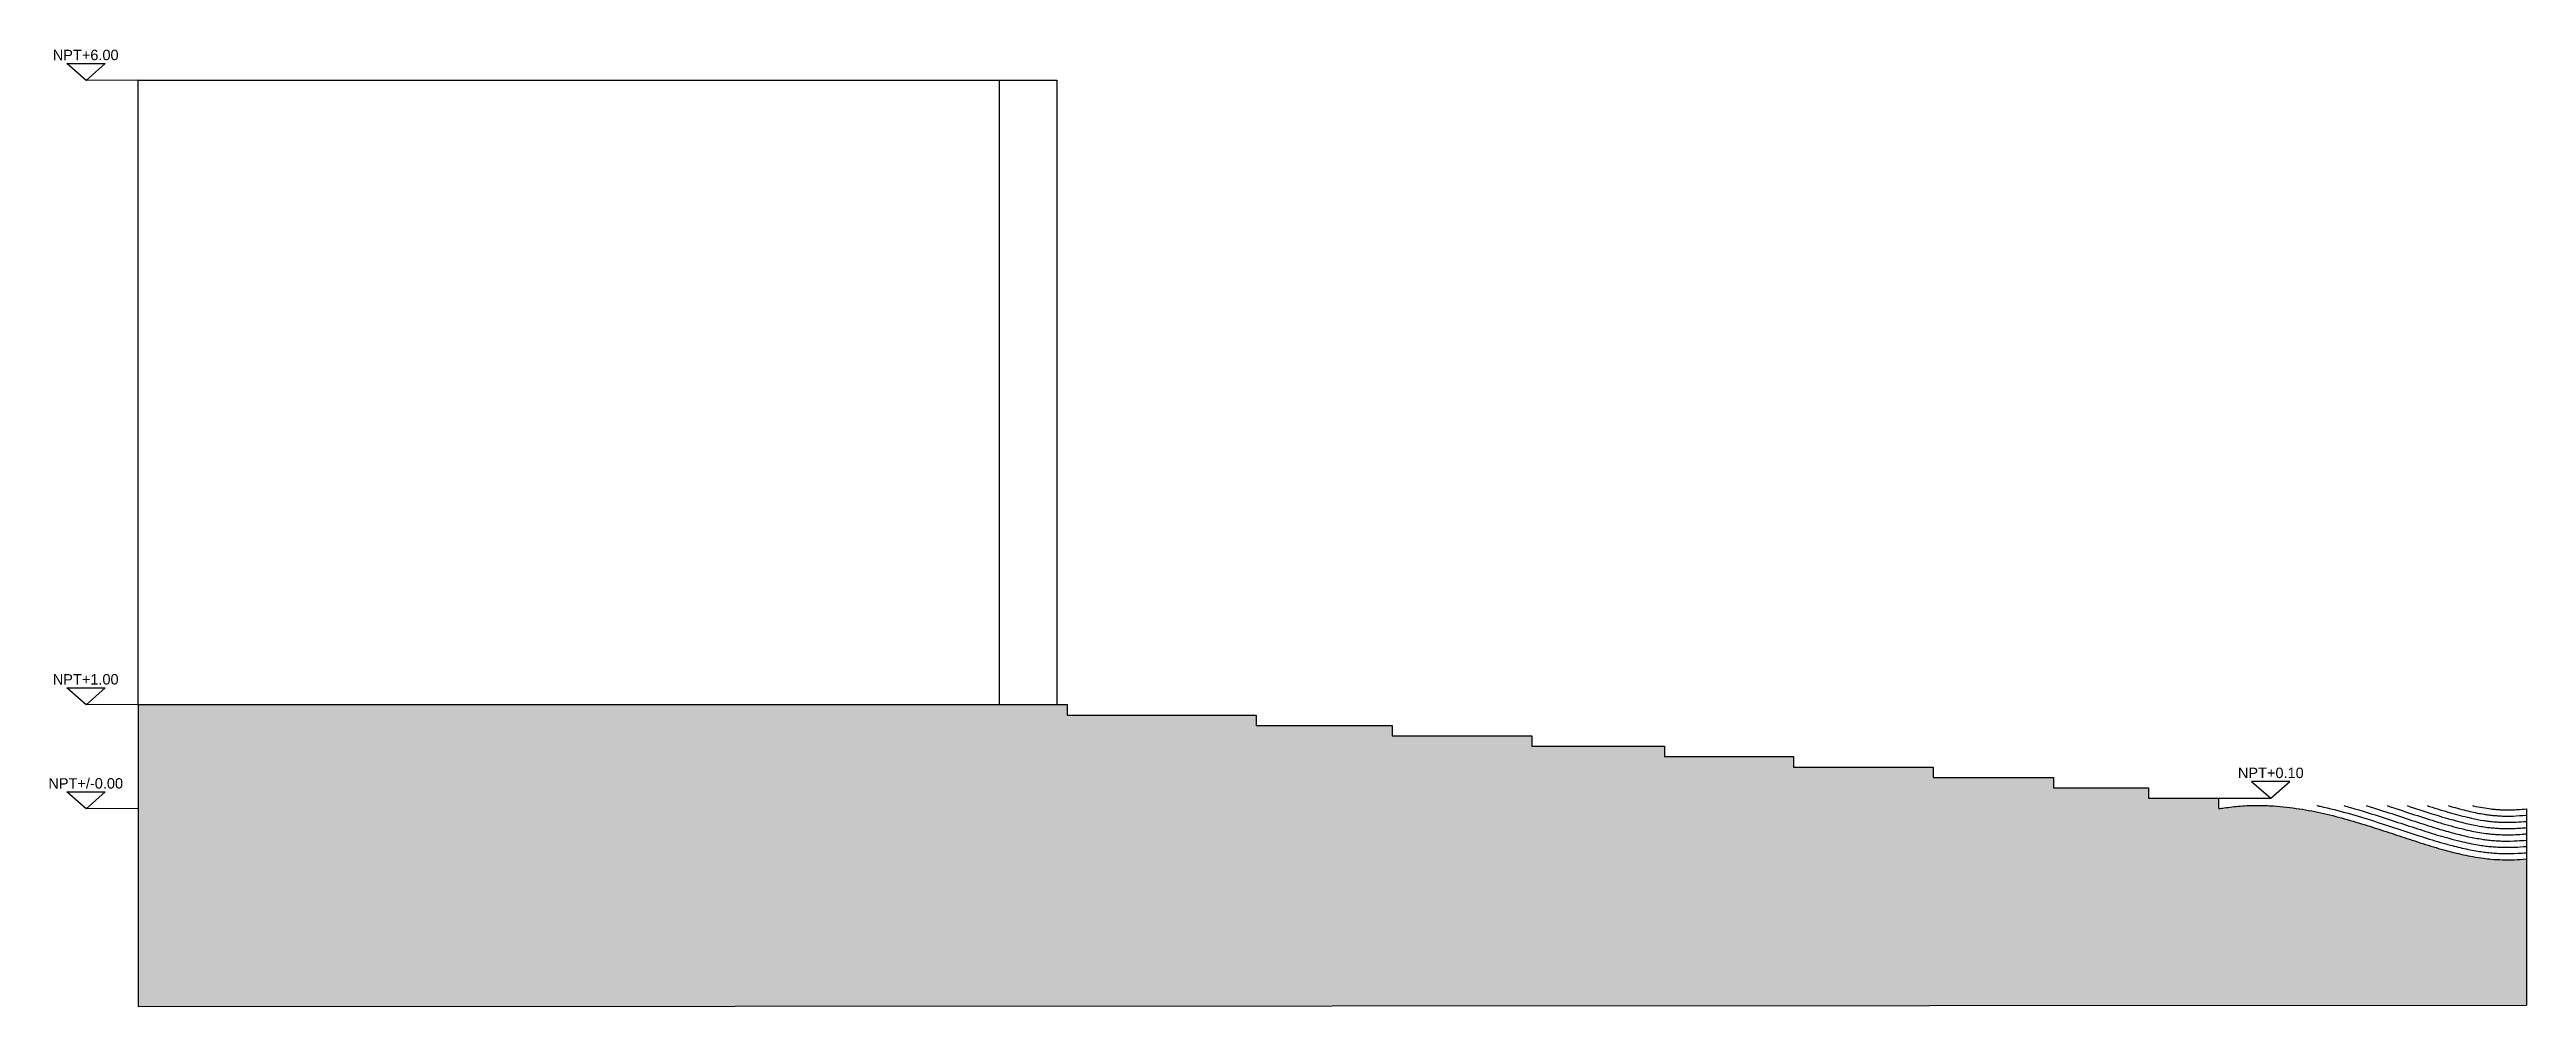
# Model space of a CAD drawing. Header units: centimetres. Extents: x 979 to 9691, y 560 to 2724.
# Drawn here: x 4184 to 6565, y 566 to 1486 of the extents above; entities that cross this region are included whole.
import ezdxf
from ezdxf.enums import TextEntityAlignment as Align

# ---------------------------------------------------------------- set-up
doc = ezdxf.new("R2010")
doc.units = ezdxf.units.CM
for name, color, linetype in [('A-ANNO-SYMB', 3, 'Continuous'), ('A-ANNO-TEXT', 3, 'Continuous'), ('acqua', 140, 'Continuous'), ('MURO', 1, 'Continuous')]:
    doc.layers.add(name, color=color, linetype=linetype)
doc.styles.add('ARIAL', font='arial.ttf')

msp = doc.modelspace()

# ---------------------------------------------------------------- texts
at = {"layer": 'A-ANNO-TEXT', "style": 'ARIAL'}
for s, p in [('NPT+6.00', (4218.5, 1475.7)), ('NPT+1.00', (4218.5, 875.7)), ('NPT+/-0.00', (4218.5, 775.7))]:
    msp.add_text(s, height=10, rotation=0.065, dxfattribs=at).set_placement(p, align=Align.CENTER)
msp.add_text('NPT+0.10', height=10, dxfattribs=at).set_placement((6318.9, 785.8), align=Align.CENTER)

# ---------------------------------------------------------------- hatches: boundary and pattern name
h = msp.add_hatch()
h.set_pattern_fill('AR-SAND', color=256)
edge = h.paths.add_edge_path()
edge.add_spline(control_points=[(6564.6, 708.1), (6560.6, 707.7), (6556.8, 707.5), (6545.4, 707.1), (6538, 707.3), (6528.4, 708.1), (6525.9, 708.4), (6520, 709.1), (6516.5, 709.7), (6507.1, 711.4), (6501, 712.7), (6488.4, 715.9), (6481.9, 717.7), (6468.6, 721.7), (6461.7, 723.9), (6448.2, 728.3), (6441.6, 730.5), (6428.1, 734.9), (6421.1, 737.2), (6407, 741.7), (6399.8, 743.8), (6385.1, 748), (6377.6, 750), (6362.2, 753.5), (6354.3, 755), (6338.2, 757.5), (6329.9, 758.5), (6316.4, 759.4), (6311.3, 759.5), (6303.4, 759.5), (6300.6, 759.5), (6295.1, 759.3), (6292.3, 759.1), (6286.9, 758.7), (6284.3, 758.4), (6279.1, 757.8), (6276.5, 757.5), (6272.3, 756.9), (6270.7, 756.6), (6269, 756.4)], knot_values=[1682.444381, 1682.444381, 1682.444381, 1682.444381, 1696.959656, 1696.959656, 1725.814859, 1725.814859, 1735.740588, 1735.740588, 1749.13851, 1749.13851, 1771.292698, 1771.292698, 1793.446887, 1793.446887, 1815.601075, 1815.601075, 1836.106776, 1836.106776, 1856.612477, 1856.612477, 1877.118177, 1877.118177, 1897.623878, 1897.623878, 1918.129578, 1918.129578, 1938.635279, 1938.635279, 1950.917514, 1950.917514, 1957.402573, 1957.402573, 1963.887632, 1963.887632, 1969.924424, 1969.924424, 1975.961216, 1975.961216, 1979.86048, 1979.86048, 1979.86048, 1979.86048], degree=3, periodic=0)
edge.add_line((6268.9, 756.3), (6268.9, 766.4))
edge.add_line((6268.9, 766.4), (6201.2, 766.4))
edge.add_line((6201.2, 766.4), (6201.2, 776.4))
edge.add_line((6201.2, 776.4), (6110, 776.4))
edge.add_line((6110, 776.4), (6110, 786.4))
edge.add_line((6110, 786.4), (5994.5, 786.4))
edge.add_line((5994.5, 786.4), (5994.5, 796.4))
edge.add_line((5994.5, 796.4), (5860.2, 796.4))
edge.add_line((5860.2, 796.4), (5860.2, 806.4))
edge.add_line((5860.2, 806.4), (5736.2, 806.4))
edge.add_line((5736.2, 806.4), (5736.2, 816.4))
edge.add_line((5736.2, 816.4), (5608.7, 816.4))
edge.add_line((5608.7, 816.4), (5608.7, 826.4))
edge.add_line((5608.7, 826.4), (5474.4, 826.4))
edge.add_line((5474.4, 826.4), (5474.4, 836.4))
edge.add_line((5474.4, 836.4), (5343.7, 836.4))
edge.add_line((5343.7, 836.4), (5343.7, 846.4))
edge.add_line((5343.7, 846.4), (5161.9, 846.4))
edge.add_line((5161.9, 846.4), (5161.9, 856.4))
edge.add_line((5161.9, 856.4), (4268.9, 856.4))
edge.add_line((4268.9, 856.4), (4268.9, 756.4))
edge.add_line((4268.9, 756.4), (4268.9, 566.3))
edge.add_line((4268.9, 566.3), (6564.7, 567.6))
edge.add_line((6564.7, 567.6), (6564.6, 708.1))

# ---------------------------------------------------------------- linework, layer by layer
for p, q in [((4268.9, 856.4), (5161.9, 856.4)), ((4268.9, 856.4), (4268.9, 756.4)), ((5161.9, 856.4), (5161.9, 846.4)), ((5161.9, 846.4), (5343.7, 846.4)), ((5343.7, 846.4), (5343.7, 836.4)), ((5343.7, 836.4), (5474.4, 836.4)), ((5474.4, 836.4), (5474.4, 826.4)), ((5474.4, 826.4), (5608.7, 826.4)), ((5608.7, 826.4), (5608.7, 816.4)), ((5608.7, 816.4), (5736.2, 816.4)), ((5736.2, 816.4), (5736.2, 806.4)), ((5736.2, 806.4), (5860.2, 806.4)), ((5860.2, 806.4), (5860.2, 796.4)), ((5860.2, 796.4), (5994.5, 796.4)), ((5994.5, 796.4), (5994.5, 786.4)), ((5994.5, 786.4), (6110, 786.4)), ((6110, 786.4), (6110, 776.4)), ((6110, 776.4), (6201.2, 776.4)), ((6201.2, 776.4), (6201.2, 766.4)), ((6201.2, 766.4), (6268.9, 766.4)), ((6268.9, 756.4), (6268.9, 766.4)), ((4268.9, 756.4), (4268.9, 566.3)), ((6564.6, 756.3), (6564.7, 567.6)), ((4268.9, 566.3), (6564.7, 567.6))]:
    msp.add_line(p, q)
at = {"layer": 'A-ANNO-SYMB', "ltscale": 0.8}
for p, q in [((4268.9, 1456.4), (4218.9, 1456.3)), ((4268.9, 856.4), (4218.9, 856.3)), ((6268.9, 766.4), (6318.9, 766.4)), ((4268.9, 756.4), (4218.9, 756.3))]:
    msp.add_line(p, q, dxfattribs=at)
at = {"layer": 'A-ANNO-SYMB'}
for points in [[(4218.9, 1456.3), (4200.5, 1472.5), (4237.3, 1472.5)], [(4218.9, 856.3), (4200.5, 872.5), (4237.3, 872.5)], [(4218.9, 756.3), (4200.5, 772.5), (4237.3, 772.5)], [(6318.9, 766.4), (6337.3, 782.6), (6300.5, 782.6)]]:
    msp.add_lwpolyline(points, close=True, dxfattribs=at)
at = {"layer": 'acqua'}
for points, knots in [([(6269, 756.4), (6270.7, 756.6), (6272.3, 756.9), (6276.5, 757.5), (6279.1, 757.8), (6284.3, 758.4), (6286.9, 758.7), (6292.3, 759.1), (6295.1, 759.3), (6300.6, 759.5), (6303.4, 759.5), (6311.3, 759.5), (6316.4, 759.4), (6329.9, 758.5), (6338.2, 757.5), (6354.3, 755), (6362.2, 753.5), (6377.6, 750), (6385.1, 748), (6399.8, 743.8), (6407, 741.7), (6421.1, 737.2), (6428.1, 734.9), (6441.6, 730.5), (6448.2, 728.3), (6461.7, 723.9), (6468.6, 721.7), (6481.9, 717.7), (6488.4, 715.9), (6501, 712.7), (6507.1, 711.4), (6516.5, 709.7), (6520, 709.1), (6525.9, 708.4), (6528.4, 708.1), (6538, 707.3), (6545.4, 707.1), (6556.8, 707.5), (6560.6, 707.7), (6564.6, 708.1)], [1682.444381, 1682.444381, 1682.444381, 1682.444381, 1686.343645, 1686.343645, 1692.380436, 1692.380436, 1698.417228, 1698.417228, 1704.902287, 1704.902287, 1711.387347, 1711.387347, 1723.669582, 1723.669582, 1744.175282, 1744.175282, 1764.680983, 1764.680983, 1785.186683, 1785.186683, 1805.692384, 1805.692384, 1826.198085, 1826.198085, 1846.703785, 1846.703785, 1868.857974, 1868.857974, 1891.012162, 1891.012162, 1913.16635, 1913.16635, 1926.564272, 1926.564272, 1936.490002, 1936.490002, 1965.345205, 1965.345205, 1979.86048, 1979.86048, 1979.86048, 1979.86048]), ([(6363.2, 759.3), (6364.2, 759.1), (6365.3, 758.9), (6375.5, 756.7), (6384.5, 754.4), (6402, 749.5), (6410.4, 746.9), (6427, 741.6), (6435, 739), (6450.7, 733.8), (6458.3, 731.3), (6473.1, 726.6), (6480.2, 724.4), (6492.6, 721), (6497.9, 719.7), (6508.1, 717.3), (6513.1, 716.3), (6519.8, 715.2), (6521.8, 715), (6525.8, 714.4), (6527.9, 714.2), (6532.2, 713.8), (6534.3, 713.6), (6538.6, 713.4), (6540.8, 713.3), (6547.3, 713.2), (6551.8, 713.3), (6559, 713.7), (6561.8, 713.8), (6564.6, 714.1)], [1757.716063, 1757.716063, 1757.716063, 1757.716063, 1760.404935, 1760.404935, 1784.409653, 1784.409653, 1808.41437, 1808.41437, 1832.419088, 1832.419088, 1856.423805, 1856.423805, 1880.428522, 1880.428522, 1899.26089, 1899.26089, 1918.093258, 1918.093258, 1925.895247, 1925.895247, 1934.706752, 1934.706752, 1943.518258, 1943.518258, 1952.329763, 1952.329763, 1969.952774, 1969.952774, 1980.494814, 1980.494814, 1980.494814, 1980.494814]), ([(6389, 759.3), (6391.2, 758.7), (6393.4, 758.1), (6406.5, 754.4), (6416.9, 751.2), (6434.7, 745.4), (6442.1, 742.9), (6456.6, 738.2), (6463.6, 735.9), (6477.2, 731.6), (6483.8, 729.6), (6493.8, 726.9), (6497.5, 726), (6506.9, 723.7), (6512.6, 722.5), (6520.1, 721.3), (6522.1, 721), (6526, 720.4), (6527.9, 720.2), (6531.7, 719.9), (6533.6, 719.7), (6537.5, 719.5), (6539.4, 719.4), (6545.3, 719.2), (6549.2, 719.2), (6556.9, 719.5), (6560.7, 719.8), (6564.6, 720.1)], [1779.152063, 1779.152063, 1779.152063, 1779.152063, 1785.114954, 1785.114954, 1814.704991, 1814.704991, 1837.151429, 1837.151429, 1859.597868, 1859.597868, 1882.044306, 1882.044306, 1895.135713, 1895.135713, 1917.089972, 1917.089972, 1925.297808, 1925.297808, 1933.54056, 1933.54056, 1941.783312, 1941.783312, 1950.026064, 1950.026064, 1966.138166, 1966.138166, 1981.160105, 1981.160105, 1981.160105, 1981.160105]), ([(6410.7, 759.3), (6411, 759.2), (6411.3, 759.1), (6419.6, 756.6), (6427.5, 754.1), (6442.7, 749.1), (6450.1, 746.6), (6464.4, 741.9), (6471.3, 739.7), (6483.2, 736.1), (6488.2, 734.6), (6498, 732), (6502.7, 730.8), (6511.9, 728.8), (6516.2, 728), (6522.2, 727), (6523.9, 726.8), (6527.5, 726.3), (6529.4, 726.1), (6533.1, 725.8), (6534.9, 725.6), (6538.7, 725.4), (6540.6, 725.3), (6546.9, 725.2), (6551.3, 725.3), (6558.7, 725.7), (6561.6, 725.9), (6564.6, 726.1)], [1797.463347, 1797.463347, 1797.463347, 1797.463347, 1798.210831, 1798.210831, 1820.835961, 1820.835961, 1843.461091, 1843.461091, 1866.08622, 1866.08622, 1883.738863, 1883.738863, 1901.391505, 1901.391505, 1919.044148, 1919.044148, 1926.461761, 1926.461761, 1934.774258, 1934.774258, 1943.086755, 1943.086755, 1951.399251, 1951.399251, 1970.19153, 1970.19153, 1981.859635, 1981.859635, 1981.859635, 1981.859635]), ([(6430.7, 759.3), (6433.6, 758.4), (6436.4, 757.4), (6447.4, 753.8), (6455.2, 751.2), (6470.4, 746.3), (6477.7, 744), (6491.6, 739.9), (6498.2, 738.1), (6509.8, 735.4), (6514.8, 734.3), (6522.2, 733.1), (6524.9, 732.7), (6529, 732.2), (6530.6, 732), (6534.1, 731.7), (6536, 731.6), (6539.9, 731.4), (6541.8, 731.3), (6549.1, 731.2), (6554.6, 731.4), (6561.7, 731.9), (6563.1, 732), (6564.6, 732.2)], [1814.705542, 1814.705542, 1814.705542, 1814.705542, 1823.070681, 1823.070681, 1847.406065, 1847.406065, 1871.741448, 1871.741448, 1896.076832, 1896.076832, 1916.33164, 1916.33164, 1928.068229, 1928.068229, 1935.427839, 1935.427839, 1944.2689, 1944.2689, 1953.10996, 1953.10996, 1976.807691, 1976.807691, 1982.594364, 1982.594364, 1982.594364, 1982.594364]), ([(6449.9, 759.3), (6458.2, 756.6), (6466.2, 753.9), (6480.1, 749.6), (6486.1, 747.7), (6497.8, 744.5), (6503.3, 743), (6512.9, 740.8), (6517.1, 740), (6523.1, 739), (6525.2, 738.7), (6528.8, 738.2), (6530.3, 738.1), (6533.7, 737.8), (6535.5, 737.6), (6539.2, 737.4), (6541.1, 737.3), (6544.9, 737.3), (6546.9, 737.3), (6553.3, 737.4), (6557.9, 737.6), (6563.3, 738.1), (6563.9, 738.1), (6564.6, 738.2)], [1831.973096, 1831.973096, 1831.973096, 1831.973096, 1857.361203, 1857.361203, 1878.475204, 1878.475204, 1899.589205, 1899.589205, 1917.064272, 1917.064272, 1926.546792, 1926.546792, 1934.056895, 1934.056895, 1942.925024, 1942.925024, 1951.793152, 1951.793152, 1960.661281, 1960.661281, 1980.659543, 1980.659543, 1983.366719, 1983.366719, 1983.366719, 1983.366719]), ([(6469.2, 759.3), (6470.8, 758.8), (6472.4, 758.3), (6481, 755.6), (6487.6, 753.5), (6500.2, 750), (6506.2, 748.5), (6515.8, 746.4), (6519.7, 745.6), (6524.8, 744.8), (6526.2, 744.6), (6529.2, 744.2), (6530.7, 744.1), (6533.6, 743.8), (6535.1, 743.7), (6538.1, 743.5), (6539.7, 743.4), (6545.6, 743.2), (6550.1, 743.3), (6558, 743.6), (6561.2, 743.9), (6564.6, 744.2)], [1850.304302, 1850.304302, 1850.304302, 1850.304302, 1855.6088, 1855.6088, 1878.903321, 1878.903321, 1902.197841, 1902.197841, 1919.21555, 1919.21555, 1926.002041, 1926.002041, 1933.562434, 1933.562434, 1941.122827, 1941.122827, 1948.68322, 1948.68322, 1970.035878, 1970.035878, 1984.178369, 1984.178369, 1984.178369, 1984.178369]), ([(6489.4, 759.3), (6491.7, 758.6), (6494, 758), (6501.9, 755.8), (6507.2, 754.4), (6514.5, 752.8), (6516.8, 752.3), (6521.3, 751.5), (6523.4, 751.1), (6526.6, 750.6), (6527.8, 750.5), (6530.1, 750.2), (6531.2, 750.1), (6533.8, 749.8), (6535.4, 749.7), (6538.5, 749.5), (6540.1, 749.4), (6544.9, 749.2), (6548.3, 749.2), (6555.8, 749.5), (6560.1, 749.8), (6564.6, 750.2)], [1871.373969, 1871.373969, 1871.373969, 1871.373969, 1879.783763, 1879.783763, 1900.953574, 1900.953574, 1910.996034, 1910.996034, 1921.038494, 1921.038494, 1926.908592, 1926.908592, 1932.77869, 1932.77869, 1940.969962, 1940.969962, 1949.161234, 1949.161234, 1965.543779, 1965.543779, 1985.032772, 1985.032772, 1985.032772, 1985.032772]), ([(6512.9, 759.3), (6513.2, 759.2), (6513.4, 759.2), (6516.8, 758.4), (6519.7, 757.9), (6525.3, 756.9), (6527.9, 756.5), (6531.7, 756), (6532.9, 755.9), (6535.4, 755.7), (6536.7, 755.6), (6539.2, 755.4), (6540.5, 755.4), (6544.4, 755.3), (6547.1, 755.2), (6554.5, 755.4), (6559.2, 755.7), (6564.4, 756.2), (6564.5, 756.3), (6564.6, 756.3)], [1900.083977, 1900.083977, 1900.083977, 1900.083977, 1901.275243, 1901.275243, 1914.750447, 1914.750447, 1928.22565, 1928.22565, 1935.166708, 1935.166708, 1942.107766, 1942.107766, 1949.048823, 1949.048823, 1962.930939, 1962.930939, 1985.497686, 1985.497686, 1985.932719, 1985.932719, 1985.932719, 1985.932719])]:
    msp.add_open_spline(points, degree=3, knots=knots, dxfattribs=at)
at = {"layer": 'MURO'}
for p, q in [((4268.9, 856.4), (4268.9, 1456.4)), ((4268.9, 1456.4), (5151.9, 1456.4)), ((5096.5, 1456.4), (5096.5, 856.4)), ((5151.9, 1456.4), (5151.9, 856.4))]:
    msp.add_line(p, q, dxfattribs=at)

msp.set_redraw_order([(e.dxf.handle, doc.entitydb.next_handle()) for e in msp.query("TEXT MTEXT ATTDEF DIMENSION ARC_DIMENSION")])  # texts and dimensions are drawn at this point

doc.saveas('drawing.dxf')
